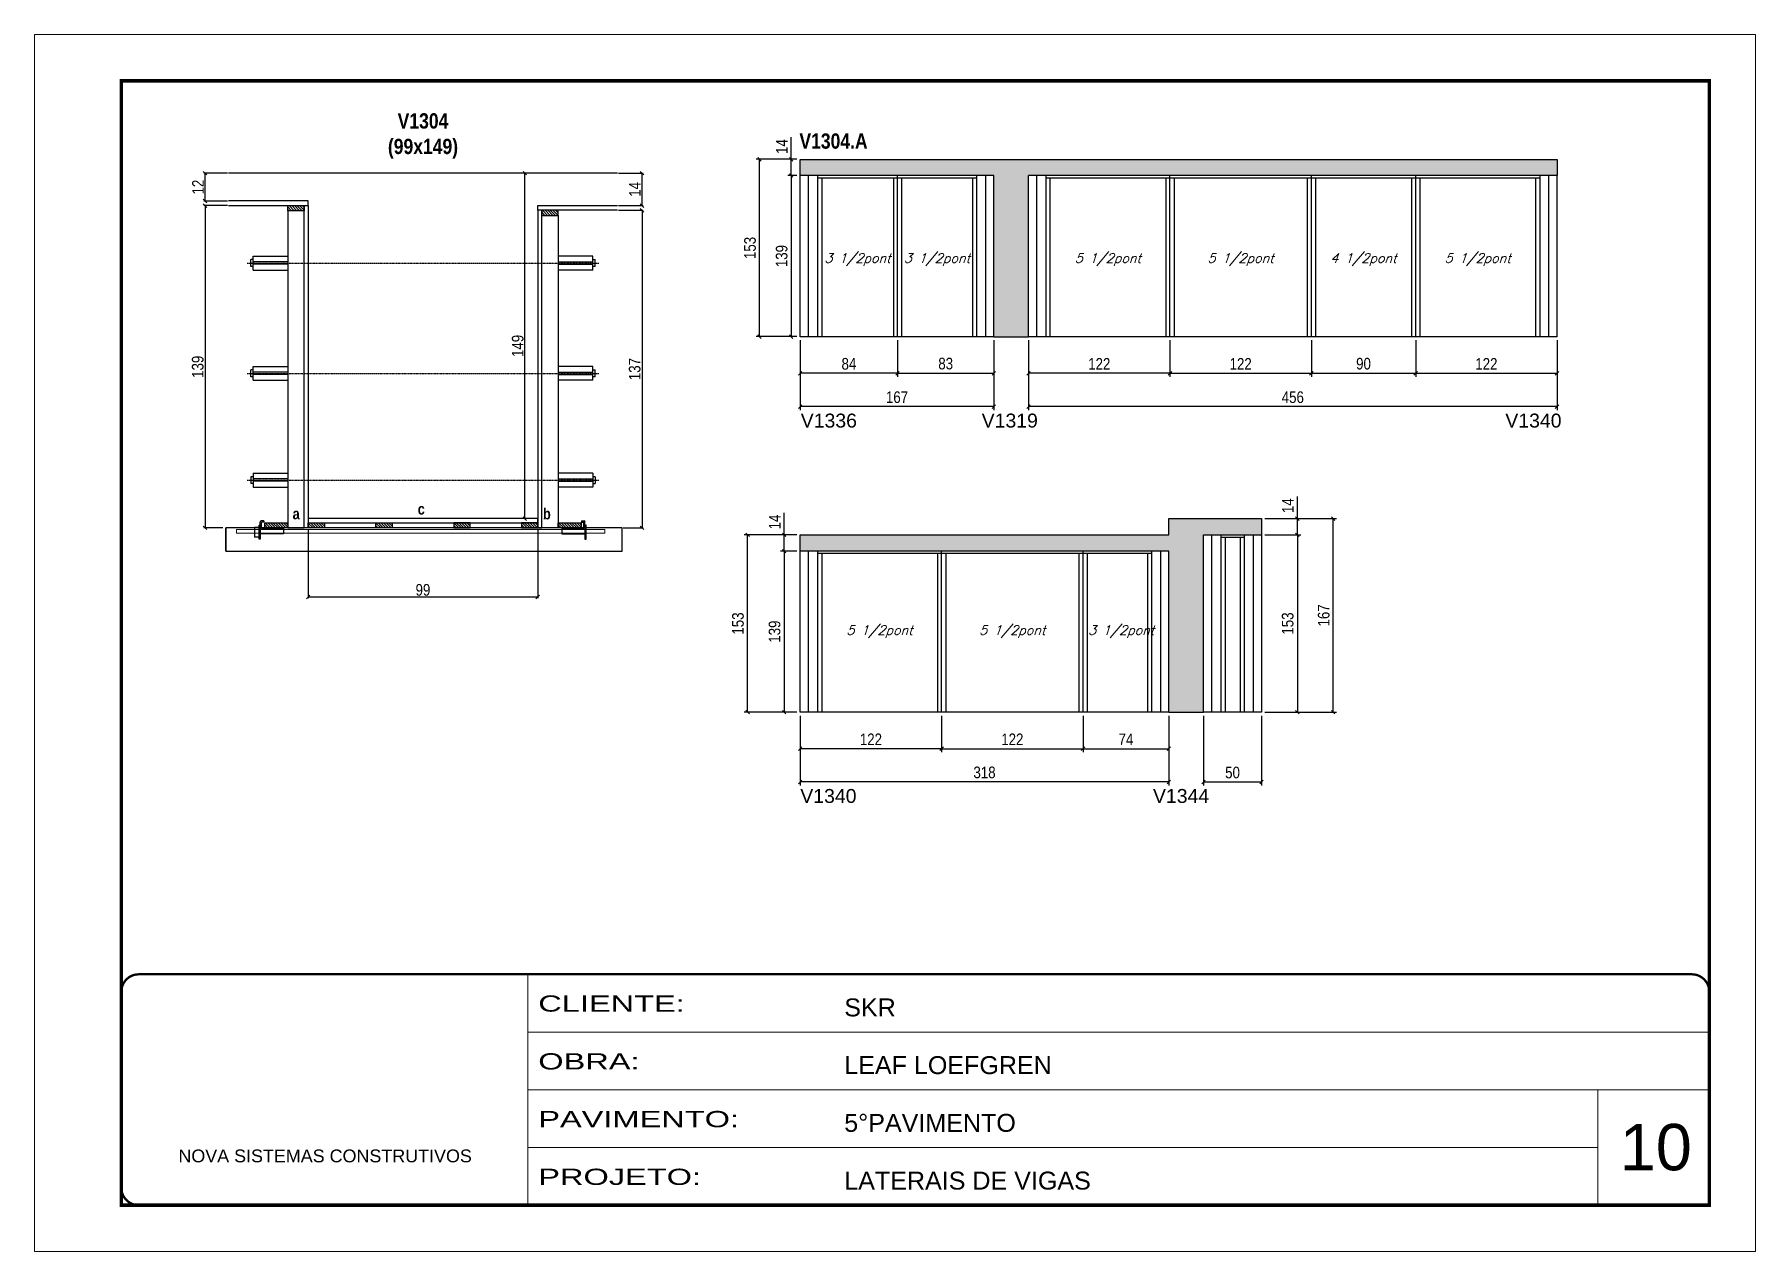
# Model space of a CAD drawing. Extents: x 3309 to 10384, y -2522 to 14608.
# Drawn here: x 4908 to 6393, y 11261 to 12311 of the extents above; entities that cross this region are included whole.
import ezdxf

# ---------------------------------------------------------------- set-up
doc = ezdxf.new("R2010")
doc.units = 0
for name, pattern in [('CONTINUO', [0]), ('DASHED', [0.75, 0.5, -0.25]), ('HIDDEN', [0.375, 0.25, -0.125])]:
    doc.linetypes.add(name, pattern=pattern)
for name, color, linetype in [('5', 5, 'Continuous'), ('barrote', 251, 'Continuous'), ('COTA', 241, 'Continuous'), ('detalhes', 4, 'Continuous'), ('NOMENCLATURA', 7, 'Continuous'), ('Painéis', 200, 'Continuous'), ('presilha', 1, 'Continuous'), ('SARR_2.2x10', 60, 'Continuous'), ('SARR_2.2x7', 40, 'Continuous'), ('SARR_3.5x7', 81, 'Continuous'), ('TENSOR', 3, 'Continuous'), ('texto', 7, 'Continuous')]:
    doc.layers.add(name, color=color, linetype=linetype)
for name, color, linetype, lineweight in [('CARIMBO', 255, 'Continuous', 9), ('CONCRETO', 251, 'Continuous', 25), ('Folhas', 255, 'Continuous', 9), ('SARRAFO DE PRESSAO', 251, 'DASHED', 9), ('SCO-___-LAJ', 2, 'Continuous', 0)]:
    doc.layers.add(name, color=color, linetype=linetype, lineweight=lineweight)
doc.styles.add('ARIAL', font='arial.ttf')
doc.styles.add('COTA TECNICA', font='techl___.ttf', dxfattribs={"height": 10})
doc.styles.add('COTA TECNICA 2X', font='techl___.ttf', dxfattribs={"height": 10})
doc.styles.add('Romans', font='romans.shx')
doc.styles.get("Standard").update_dxf_attribs({"font": 'arial.ttf'})
doc.styles.add('TECNICA', font='techb___.ttf', dxfattribs={"height": 10})
doc.styles.add('Tecnologia', font='')
doc.styles.get('Tecnologia').set_extended_font_data('Forgotten Futurist')
doc.dimstyles.new('PAINEL', dxfattribs={"dimtxt": 10, "dimasz": 3, "dimexe": 3, "dimexo": 3, "dimgap": 3, "dimtad": 1, "dimdec": 1, "dimzin": 12, "dimdsep": 46, "dimtxsty": 'COTA TECNICA', "dimblk1": 'OBLIQUE', "dimblk2": 'OBLIQUE', "dimsah": 1, "dimcen": 0.9, "dimclrd": 4, "dimclre": 4, "dimclrt": 240, "dimadec": 1, "dimazin": 3, "dimtfac": 1, "dimtdec": 1, "dimtmove": 0, "dimatfit": 3, "dimfxl": 1, "dimtolj": 1, "dimtzin": 12, "dimarcsym": 0})
doc.dimstyles.new('SECAO', dxfattribs={"dimscale": 0.333333, "dimtxt": 5, "dimasz": 9, "dimexe": 3, "dimexo": 3, "dimgap": 3, "dimtad": 1, "dimdec": 1, "dimlfac": 0.5, "dimzin": 12, "dimdsep": 46, "dimtxsty": 'COTA TECNICA 2X', "dimblk1": 'OBLIQUE', "dimblk2": 'OBLIQUE', "dimsah": 1, "dimcen": 0.9, "dimclrd": 4, "dimclre": 4, "dimclrt": 240, "dimadec": 1, "dimazin": 3, "dimtfac": 1, "dimtdec": 1, "dimtmove": 0, "dimatfit": 3, "dimfxl": 1, "dimtolj": 1, "dimtzin": 12, "dimarcsym": 0})
pattern_1 = [(135, (38438.0534, -111627.1474), (-1.122532015, -1.122532015), [])]

msp = doc.modelspace()

# ---------------------------------------------------------------- texts
at = {"layer": '5', "linetype": 'Continuous'}
for s, p in [('V1336', (5569.05, 11971.59)), ('V1319', (5725.16, 11971.59)), ('V1340', (6176.97, 11971.59)), ('V1340', (5568.67, 11647.75)), ('V1344', (5872.96, 11647.75))]:
    msp.add_text(s, height=12, rotation=0.00004, dxfattribs=at).set_placement(p)
at = {"layer": 'CARIMBO', "style": 'ARIAL'}
msp.add_text('10', height=40, dxfattribs=at).set_placement((6275.73, 11330.85))
at = {"layer": 'detalhes', "style": 'TECNICA'}
for s, p in [('a', (5130.66, 11892.38)), ('c', (5238.56, 11896.49)), ('b', (5346.63, 11892.37))]:
    msp.add_text(s, height=9.6, dxfattribs=at).set_placement(p)
at = {"layer": 'NOMENCLATURA', "style": 'TECNICA'}
msp.add_text('V1304.A', height=13.2, dxfattribs=at).set_placement((5567.89, 12212.14))
at = {"layer": 'NOMENCLATURA', "insert": (5243.13, 12242.72), "char_height": 13.2, "attachment_point": 2, "style": 'TECNICA'}
msp.add_mtext_dynamic_manual_height_columns('V1304\\P(99x149)', width=300.2766, gutter_width=1, heights=[0], dxfattribs=at)
at = {"layer": 'texto', "color": 2, "char_height": 8, "attachment_point": 5, "style": 'Romans'}
for s, insert in [('{\\Q19;\\C256;3 1/2pont}', (5618.1, 12116.45)), ('{\\Q19;\\C256;3 1/2pont}', (5686.6, 12116.45)), ('{\\Q19;\\C256;5 1/2pont}', (5834.1, 12116.45)), ('{\\Q19;\\C256;5 1/2pont}', (5948.6, 12116.45)), ('{\\Q19;\\C256;4 1/2pont}', (6054.6, 12116.45)), ('{\\Q19;\\C256;5 1/2pont}', (6153.1, 12116.45)), ('{\\Q19;\\C256;5 1/2pont}', (5637.1, 11795.52)), ('{\\Q19;\\C256;5 1/2pont}', (5751.6, 11795.52)), ('{\\Q19;\\C256;3 1/2pont}', (5845.6, 11795.52))]:
    msp.add_mtext(s, dxfattribs=dict(at, insert=insert))

# ---------------------------------------------------------------- blocks, each defined once
blk = doc.blocks.new('9999999999')
at = {"color": 30, "linetype": 'CONTINUO'}
for p, q in [((98564.6, 34230.2), (98564.6, 34429.4)), ((98564.6, 34379.6), (99584, 34379.6)), ((98564.6, 34329.8), (99488, 34329.8)), ((99584, 34329.8), (99488, 34329.8)), ((99488, 34329.8), (99488, 34230.2)), ((98564.6, 34280), (99488, 34280))]:
    blk.add_line(p, q, dxfattribs=at)
at = {"color": 30, "linetype": 'CONTINUO', "const_width": 2}
blk.add_lwpolyline([(99584, 34230.2), (99584, 34414.4, 0.414214), (99569, 34429.4), (98229, 34429.4, 0.414214), (98214, 34414.4), (98214, 34245.2, 0.414214), (98229, 34230.2), (99584, 34230.2)], format="xyb", dxfattribs=at)
at = {"layer": 'Folhas'}
blk.add_lwpolyline([(98139, 34190.2), (99624, 34190.2), (99624, 35240.2), (98139, 35240.2)], close=True, dxfattribs=at)
at = {"layer": 'Folhas', "color": 30, "const_width": 3}
blk.add_lwpolyline([(98214, 34230.2), (99584, 34230.2), (99584, 35200.2), (98214, 35200.2)], close=True, dxfattribs=at)
at = {"color": 7, "linetype": 'Continuous', "ltscale": 5, "style": 'ARIAL'}
for s, height, p in [('SKR', 15.48, (98837.7, 34393.1)), ('LEAF LOEFGREN', 15.483, (98837.7, 34343.3)), ('5°PAVIMENTO', 15.483, (98837.7, 34293.5)), ('NOVA SISTEMAS CONSTRUTIVOS', 11.059, (98263.2, 34267.2)), ('LATERAIS DE VIGAS', 15.483, (98837.7, 34243.7))]:
    blk.add_text(s, height=height, dxfattribs=at).set_placement(p)
at = {"layer": 'Folhas', "color": 7, "style": 'Tecnologia', "width": 1.5}
for s, p in [('CLIENTE:', (98573.7, 34397.2)), ('OBRA:', (98573.7, 34347.3)), ('PAVIMENTO:', (98573.7, 34297.5)), ('PROJETO:', (98573.7, 34247.7))]:
    blk.add_text(s, height=14, dxfattribs=at).set_placement(p)
blk = doc.blocks.new('PRESILHA METÁLICA 1')
at = {"layer": 'presilha'}
for p, q in [((0, 13), (6, 13)), ((0, 13), (0, 0)), ((6, 0), (0, 0)), ((6, 15.5), (7.5, 15.5)), ((6, -2.5), (6, 15.5)), ((6, 13), (6, 0)), ((7.5, 10.6), (7.5, 19.9)), ((7.5, 15.5), (7.5, -2.5)), ((37.5, 4.1), (7.5, 4.1)), ((12, 21), (8.6, 21)), ((9, 11.6), (9, 18.9)), ((12, 19.5), (9.6, 19.5)), ((37.5, 11), (9.6, 11)), ((12, 21), (12, 19.5)), ((37.5, 11), (37.5, 4.1)), ((7.5, -2.5), (6, -2.5))]:
    blk.add_line(p, q, dxfattribs=at)
for centre, radius, start, end in [((8.6, 19.9), 1.14, 90, 180), ((9.6, 18.9), 0.57, 90, 180), ((9.6, 11.6), 0.57, 180, 270)]:
    blk.add_arc(centre, radius, start, end, dxfattribs=at)
blk = doc.blocks.new('PRESILHA METÁLICA 2')
at = {"layer": 'presilha'}
for p, q in [((-5.2, 23.5), (-5.2, 22)), ((-5.2, 23.5), (-1.9, 23.5)), ((-0.8, 14.6), (-0.8, 22.4)), ((-30.8, 13.5), (-30.8, 6.6)), ((-30.8, 13.5), (-2.8, 13.5)), ((-30.8, 6.6), (-0.8, 6.6)), ((-5.2, 22), (-2.8, 22)), ((-2.2, 14.1), (-2.2, 21.4)), ((0.8, 18), (-0.8, 18)), ((-0.8, 18), (-0.8, 0)), ((-0.8, 0), (0.8, 0)), ((0.8, 0), (0.8, 18))]:
    blk.add_line(p, q, dxfattribs=at)
for centre, radius, start, end in [((-1.9, 22.4), 1.14, 0, 90), ((-2.8, 21.4), 0.57, 0, 90), ((-2.8, 14.1), 0.57, 270, 0)]:
    blk.add_arc(centre, radius, start, end, dxfattribs=at)
blk = doc.blocks.new('_Oblique')
at = {"color": 0, "linetype": 'ByBlock', "lineweight": -2}
blk.add_line((-0.5, -0.5), (0.5, 0.5), dxfattribs=at)
blk = doc.blocks.new('*D174')
at = {"layer": 'COTA', "color": 4, "lineweight": -2, "transparency": 16777216}
for p, q in [((5074.4, 12163), (5054.1, 12163)), ((5055.1, 12163), (5055.1, 11885)), ((5070.3, 11885), (5054.1, 11885))]:
    blk.add_line(p, q, dxfattribs=at)
at = {"layer": 'Defpoints', "color": 0, "transparency": 16777216}
for p in [(5075.4, 12163), (5055.1, 11885), (5071.3, 11885)]:
    blk.add_point(p, dxfattribs=at)
at = {"layer": 'COTA', "color": 4, "lineweight": -2, "transparency": 16777216, "xscale": 3, "yscale": 3, "zscale": 3}
for p, rotation in [((5055.1, 12163), 90), ((5055.1, 11885), 270)]:
    blk.add_blockref('_Oblique', p, dxfattribs=dict(at, rotation=rotation))
at = {"layer": 'COTA', "color": 240, "transparency": 16777216, "insert": (5048.8, 12024), "char_height": 10, "attachment_point": 5, "rotation": 90, "style": 'COTA TECNICA 2X'}
blk.add_mtext('\\A1;139', dxfattribs=at)
blk = doc.blocks.new('*D175')
at = {"layer": 'COTA', "color": 4, "lineweight": -2, "transparency": 16777216}
for p, q in [((5411.8, 12159), (5433.1, 12159)), ((5432.1, 12159), (5432.1, 11885)), ((5415.9, 11885), (5433.1, 11885))]:
    blk.add_line(p, q, dxfattribs=at)
at = {"layer": 'Defpoints', "color": 0, "transparency": 16777216}
for p in [(5410.8, 12159), (5414.9, 11885), (5432.1, 11885)]:
    blk.add_point(p, dxfattribs=at)
at = {"layer": 'COTA', "color": 4, "lineweight": -2, "transparency": 16777216, "xscale": 3, "yscale": 3, "zscale": 3}
for p, rotation in [((5432.1, 12159), 90), ((5432.1, 11885), 270)]:
    blk.add_blockref('_Oblique', p, dxfattribs=dict(at, rotation=rotation))
at = {"layer": 'COTA', "color": 240, "transparency": 16777216, "insert": (5425.8, 12022), "char_height": 10, "attachment_point": 5, "rotation": 90, "style": 'COTA TECNICA 2X'}
blk.add_mtext('\\A1;137', dxfattribs=at)
blk = doc.blocks.new('*D176')
at = {"layer": 'COTA', "color": 4, "lineweight": -2, "transparency": 16777216}
for p, q in [((5341.1, 12191), (5330, 12191)), ((5331, 11893), (5331, 12191)), ((5341.1, 11893), (5330, 11893))]:
    blk.add_line(p, q, dxfattribs=at)
at = {"layer": 'Defpoints', "color": 0, "transparency": 16777216}
for p in [(5331, 12191), (5342.1, 12191), (5342.1, 11893)]:
    blk.add_point(p, dxfattribs=at)
at = {"layer": 'COTA', "color": 4, "lineweight": -2, "transparency": 16777216, "xscale": 3, "yscale": 3, "zscale": 3}
for p, rotation in [((5331, 12191), 90), ((5331, 11893), 270)]:
    blk.add_blockref('_Oblique', p, dxfattribs=dict(at, rotation=rotation))
at = {"layer": 'COTA', "color": 240, "transparency": 16777216, "insert": (5324.9, 12042), "char_height": 10, "attachment_point": 5, "rotation": 90, "style": 'COTA TECNICA 2X'}
blk.add_mtext('\\A1;149', dxfattribs=at)
blk = doc.blocks.new('*D173')
at = {"layer": 'COTA', "color": 4, "lineweight": -2, "transparency": 16777216}
for p, q in [((5411.8, 12191), (5433.1, 12191)), ((5432.1, 12163), (5432.1, 12191)), ((5411.8, 12163), (5433.1, 12163))]:
    blk.add_line(p, q, dxfattribs=at)
at = {"layer": 'Defpoints', "color": 0, "transparency": 16777216}
for p in [(5410.8, 12191), (5432.1, 12191), (5410.8, 12163)]:
    blk.add_point(p, dxfattribs=at)
at = {"layer": 'COTA', "color": 4, "lineweight": -2, "transparency": 16777216, "xscale": 3, "yscale": 3, "zscale": 3}
for p, rotation in [((5432.1, 12191), 90), ((5432.1, 12163), 270)]:
    blk.add_blockref('_Oblique', p, dxfattribs=dict(at, rotation=rotation))
at = {"layer": 'COTA', "color": 240, "transparency": 16777216, "insert": (5426, 12177), "char_height": 10, "attachment_point": 5, "rotation": 90, "style": 'COTA TECNICA 2X'}
blk.add_mtext('\\A1;14', dxfattribs=at)
blk = doc.blocks.new('*D177')
at = {"layer": 'COTA', "color": 4, "lineweight": -2, "transparency": 16777216}
for p, q in [((5074.4, 12191), (5054.1, 12191)), ((5055.1, 12167), (5055.1, 12191)), ((5074.4, 12167), (5054.1, 12167))]:
    blk.add_line(p, q, dxfattribs=at)
at = {"layer": 'Defpoints', "color": 0, "transparency": 16777216}
for p in [(5055.1, 12191), (5075.4, 12191), (5075.4, 12167)]:
    blk.add_point(p, dxfattribs=at)
at = {"layer": 'COTA', "color": 4, "lineweight": -2, "transparency": 16777216, "xscale": 3, "yscale": 3, "zscale": 3}
for p, rotation in [((5055.1, 12191), 90), ((5055.1, 12167), 270)]:
    blk.add_blockref('_Oblique', p, dxfattribs=dict(at, rotation=rotation))
at = {"layer": 'COTA', "color": 240, "transparency": 16777216, "insert": (5049, 12179), "char_height": 10, "attachment_point": 5, "rotation": 90, "style": 'COTA TECNICA 2X'}
blk.add_mtext('\\A1;12', dxfattribs=at)
blk = doc.blocks.new('*D178')
at = {"layer": 'COTA', "color": 4, "lineweight": -2, "transparency": 16777216}
for p, q in [((5144.1, 11884), (5144.1, 11824.4)), ((5342.1, 11884), (5342.1, 11824.4)), ((5144.1, 11825.4), (5342.1, 11825.4))]:
    blk.add_line(p, q, dxfattribs=at)
at = {"layer": 'Defpoints', "color": 0, "transparency": 16777216}
for p in [(5144.1, 11885), (5342.1, 11885), (5342.1, 11825.4)]:
    blk.add_point(p, dxfattribs=at)
at = {"layer": 'COTA', "color": 4, "lineweight": -2, "transparency": 16777216, "xscale": 3, "yscale": 3, "zscale": 3, "rotation": 180}
blk.add_blockref('_Oblique', (5144.1, 11825.4), dxfattribs=at)
at = {"layer": 'COTA', "color": 4, "lineweight": -2, "transparency": 16777216, "xscale": 3, "yscale": 3, "zscale": 3}
blk.add_blockref('_Oblique', (5342.1, 11825.4), dxfattribs=at)
at = {"layer": 'COTA', "color": 240, "transparency": 16777216, "insert": (5243.1, 11831.5), "char_height": 10, "attachment_point": 5, "style": 'COTA TECNICA 2X'}
blk.add_mtext('\\A1;99', dxfattribs=at)
blk = doc.blocks.new('*D179')
at = {"layer": 'COTA', "color": 4, "linetype": 'ByBlock', "lineweight": -2, "transparency": 16777216}
for p, q in [((5568.6, 12047), (5568.6, 12015.4)), ((5652.6, 12047), (5652.6, 12015.4)), ((5652.6, 12018.4), (5568.6, 12018.4))]:
    blk.add_line(p, q, dxfattribs=at)
at = {"layer": 'Defpoints', "color": 0, "linetype": 'ByBlock', "transparency": 16777216}
for p in [(5568.6, 12050), (5652.6, 12050), (5568.6, 12018.4)]:
    blk.add_point(p, dxfattribs=at)
at = {"layer": 'COTA', "color": 4, "linetype": 'ByBlock', "lineweight": -2, "transparency": 16777216, "xscale": 3, "yscale": 3, "zscale": 3, "rotation": 180}
blk.add_blockref('_Oblique', (5568.6, 12018.4), dxfattribs=at)
at = {"layer": 'COTA', "color": 4, "linetype": 'ByBlock', "lineweight": -2, "transparency": 16777216, "xscale": 3, "yscale": 3, "zscale": 3}
blk.add_blockref('_Oblique', (5652.6, 12018.4), dxfattribs=at)
at = {"layer": 'COTA', "color": 240, "linetype": 'ByBlock', "transparency": 16777216, "insert": (5610.6, 12026.5), "char_height": 10, "attachment_point": 5, "style": 'COTA TECNICA'}
blk.add_mtext('\\A1;84', dxfattribs=at)
blk = doc.blocks.new('*D180')
at = {"layer": 'COTA', "color": 4, "lineweight": -2, "transparency": 16777216}
for p, q in [((5652.6, 12047), (5652.6, 12015.4)), ((5735.6, 12047), (5735.6, 12015.4)), ((5652.6, 12018.4), (5735.6, 12018.4))]:
    blk.add_line(p, q, dxfattribs=at)
at = {"layer": 'Defpoints', "color": 0, "transparency": 16777216}
for p in [(5652.6, 12050), (5735.6, 12050), (5735.6, 12018.4)]:
    blk.add_point(p, dxfattribs=at)
at = {"layer": 'COTA', "color": 4, "lineweight": -2, "transparency": 16777216, "xscale": 3, "yscale": 3, "zscale": 3, "rotation": 180}
blk.add_blockref('_Oblique', (5652.6, 12018.4), dxfattribs=at)
at = {"layer": 'COTA', "color": 4, "lineweight": -2, "transparency": 16777216, "xscale": 3, "yscale": 3, "zscale": 3}
blk.add_blockref('_Oblique', (5735.6, 12018.4), dxfattribs=at)
at = {"layer": 'COTA', "color": 240, "transparency": 16777216, "insert": (5694.1, 12026.7), "char_height": 10, "attachment_point": 5, "style": 'COTA TECNICA'}
blk.add_mtext('\\A1;83', dxfattribs=at)
blk = doc.blocks.new('*D181')
at = {"layer": 'COTA', "color": 4, "lineweight": -2, "transparency": 16777216}
for p, q in [((5565.6, 12189), (5557.8, 12189)), ((5560.8, 12189), (5560.8, 12050)), ((5565.6, 12050), (5557.8, 12050))]:
    blk.add_line(p, q, dxfattribs=at)
at = {"layer": 'Defpoints', "color": 0, "transparency": 16777216}
for p in [(5568.6, 12189), (5560.8, 12050), (5568.6, 12050)]:
    blk.add_point(p, dxfattribs=at)
at = {"layer": 'COTA', "color": 4, "lineweight": -2, "transparency": 16777216, "xscale": 3, "yscale": 3, "zscale": 3}
for p, rotation in [((5560.8, 12189), 90), ((5560.8, 12050), 270)]:
    blk.add_blockref('_Oblique', p, dxfattribs=dict(at, rotation=rotation))
at = {"layer": 'COTA', "color": 240, "transparency": 16777216, "insert": (5552.6, 12119.5), "char_height": 10, "attachment_point": 5, "rotation": 90, "style": 'COTA TECNICA'}
blk.add_mtext('\\A1;139', dxfattribs=at)
blk = doc.blocks.new('*D182')
at = {"layer": 'COTA', "color": 4, "lineweight": -2, "transparency": 16777216}
for p, q in [((5560.8, 12203), (5560.8, 12222.1)), ((5565.6, 12203), (5557.8, 12203)), ((5560.8, 12189), (5560.8, 12203)), ((5565.6, 12189), (5557.8, 12189))]:
    blk.add_line(p, q, dxfattribs=at)
at = {"layer": 'Defpoints', "color": 0, "transparency": 16777216}
for p in [(5560.8, 12203), (5568.6, 12203), (5568.6, 12189)]:
    blk.add_point(p, dxfattribs=at)
at = {"layer": 'COTA', "color": 4, "lineweight": -2, "transparency": 16777216, "xscale": 3, "yscale": 3, "zscale": 3}
for p, rotation in [((5560.8, 12203), 90), ((5560.8, 12189), 270)]:
    blk.add_blockref('_Oblique', p, dxfattribs=dict(at, rotation=rotation))
at = {"layer": 'COTA', "color": 240, "transparency": 16777216, "insert": (5552.7, 12214), "char_height": 10, "attachment_point": 5, "rotation": 90, "style": 'COTA TECNICA'}
blk.add_mtext('\\A1;14', dxfattribs=at)
blk = doc.blocks.new('*D183')
at = {"layer": 'COTA', "color": 4, "lineweight": -2, "transparency": 16777216}
for p, q in [((5565.6, 12203), (5530.5, 12203)), ((5533.5, 12050), (5533.5, 12203)), ((5565.6, 12050), (5530.5, 12050))]:
    blk.add_line(p, q, dxfattribs=at)
at = {"layer": 'Defpoints', "color": 0, "transparency": 16777216}
for p in [(5533.5, 12203), (5568.6, 12203), (5568.6, 12050)]:
    blk.add_point(p, dxfattribs=at)
at = {"layer": 'COTA', "color": 4, "lineweight": -2, "transparency": 16777216, "xscale": 3, "yscale": 3, "zscale": 3}
for p, rotation in [((5533.5, 12203), 90), ((5533.5, 12050), 270)]:
    blk.add_blockref('_Oblique', p, dxfattribs=dict(at, rotation=rotation))
at = {"layer": 'COTA', "color": 240, "transparency": 16777216, "insert": (5525.3, 12126.5), "char_height": 10, "attachment_point": 5, "rotation": 90, "style": 'COTA TECNICA'}
blk.add_mtext('\\A1;153', dxfattribs=at)
blk = doc.blocks.new('*D184')
at = {"layer": 'COTA', "color": 4, "lineweight": -2, "transparency": 16777216}
for p, q in [((5568.6, 12047), (5568.6, 11986.6)), ((5735.6, 12047), (5735.6, 11986.6)), ((5735.6, 11989.6), (5568.6, 11989.6))]:
    blk.add_line(p, q, dxfattribs=at)
at = {"layer": 'Defpoints', "color": 0, "transparency": 16777216}
for p in [(5568.6, 12050), (5735.6, 12050), (5568.6, 11989.6)]:
    blk.add_point(p, dxfattribs=at)
at = {"layer": 'COTA', "color": 4, "lineweight": -2, "transparency": 16777216, "xscale": 3, "yscale": 3, "zscale": 3, "rotation": 180}
blk.add_blockref('_Oblique', (5568.6, 11989.6), dxfattribs=at)
at = {"layer": 'COTA', "color": 4, "lineweight": -2, "transparency": 16777216, "xscale": 3, "yscale": 3, "zscale": 3}
blk.add_blockref('_Oblique', (5735.6, 11989.6), dxfattribs=at)
at = {"layer": 'COTA', "color": 240, "transparency": 16777216, "insert": (5652.1, 11997.7), "char_height": 10, "attachment_point": 5, "style": 'COTA TECNICA'}
blk.add_mtext('\\A1;167', dxfattribs=at)
blk = doc.blocks.new('*D185')
at = {"layer": 'COTA', "color": 4, "linetype": 'ByBlock', "lineweight": -2, "transparency": 16777216}
for p, q in [((5765.6, 12047), (5765.6, 12015.4)), ((5887.6, 12047), (5887.6, 12015.4)), ((5887.6, 12018.4), (5765.6, 12018.4))]:
    blk.add_line(p, q, dxfattribs=at)
at = {"layer": 'Defpoints', "color": 0, "linetype": 'ByBlock', "transparency": 16777216}
for p in [(5765.6, 12050), (5887.6, 12050), (5765.6, 12018.4)]:
    blk.add_point(p, dxfattribs=at)
at = {"layer": 'COTA', "color": 4, "linetype": 'ByBlock', "lineweight": -2, "transparency": 16777216, "xscale": 3, "yscale": 3, "zscale": 3, "rotation": 180}
blk.add_blockref('_Oblique', (5765.6, 12018.4), dxfattribs=at)
at = {"layer": 'COTA', "color": 4, "linetype": 'ByBlock', "lineweight": -2, "transparency": 16777216, "xscale": 3, "yscale": 3, "zscale": 3}
blk.add_blockref('_Oblique', (5887.6, 12018.4), dxfattribs=at)
at = {"layer": 'COTA', "color": 240, "linetype": 'ByBlock', "transparency": 16777216, "insert": (5826.6, 12026.5), "char_height": 10, "attachment_point": 5, "style": 'COTA TECNICA'}
blk.add_mtext('\\A1;122', dxfattribs=at)
blk = doc.blocks.new('*D186')
at = {"layer": 'COTA', "color": 4, "lineweight": -2, "transparency": 16777216}
for p, q in [((5887.6, 12047), (5887.6, 12015.4)), ((6009.6, 12047), (6009.6, 12015.4)), ((5887.6, 12018.4), (6009.6, 12018.4))]:
    blk.add_line(p, q, dxfattribs=at)
at = {"layer": 'Defpoints', "color": 0, "transparency": 16777216}
for p in [(5887.6, 12050), (6009.6, 12050), (6009.6, 12018.4)]:
    blk.add_point(p, dxfattribs=at)
at = {"layer": 'COTA', "color": 4, "lineweight": -2, "transparency": 16777216, "xscale": 3, "yscale": 3, "zscale": 3, "rotation": 180}
blk.add_blockref('_Oblique', (5887.6, 12018.4), dxfattribs=at)
at = {"layer": 'COTA', "color": 4, "lineweight": -2, "transparency": 16777216, "xscale": 3, "yscale": 3, "zscale": 3}
blk.add_blockref('_Oblique', (6009.6, 12018.4), dxfattribs=at)
at = {"layer": 'COTA', "color": 240, "transparency": 16777216, "insert": (5948.6, 12026.5), "char_height": 10, "attachment_point": 5, "style": 'COTA TECNICA'}
blk.add_mtext('\\A1;122', dxfattribs=at)
blk = doc.blocks.new('*D187')
at = {"layer": 'COTA', "color": 4, "lineweight": -2, "transparency": 16777216}
for p, q in [((6099.6, 12047), (6099.6, 12015.4)), ((6221.6, 12047), (6221.6, 12015.4)), ((6099.6, 12018.4), (6221.6, 12018.4))]:
    blk.add_line(p, q, dxfattribs=at)
at = {"layer": 'Defpoints', "color": 0, "transparency": 16777216}
for p in [(6099.6, 12050), (6221.6, 12050), (6221.6, 12018.4)]:
    blk.add_point(p, dxfattribs=at)
at = {"layer": 'COTA', "color": 4, "lineweight": -2, "transparency": 16777216, "xscale": 3, "yscale": 3, "zscale": 3, "rotation": 180}
blk.add_blockref('_Oblique', (6099.6, 12018.4), dxfattribs=at)
at = {"layer": 'COTA', "color": 4, "lineweight": -2, "transparency": 16777216, "xscale": 3, "yscale": 3, "zscale": 3}
blk.add_blockref('_Oblique', (6221.6, 12018.4), dxfattribs=at)
at = {"layer": 'COTA', "color": 240, "transparency": 16777216, "insert": (6160.6, 12026.5), "char_height": 10, "attachment_point": 5, "style": 'COTA TECNICA'}
blk.add_mtext('\\A1;122', dxfattribs=at)
blk = doc.blocks.new('*D188')
at = {"layer": 'COTA', "color": 4, "lineweight": -2, "transparency": 16777216}
for p, q in [((6009.6, 12047), (6009.6, 12015.4)), ((6099.6, 12047), (6099.6, 12015.4)), ((6009.6, 12018.4), (6099.6, 12018.4))]:
    blk.add_line(p, q, dxfattribs=at)
at = {"layer": 'Defpoints', "color": 0, "transparency": 16777216}
for p in [(6009.6, 12050), (6099.6, 12050), (6099.6, 12018.4)]:
    blk.add_point(p, dxfattribs=at)
at = {"layer": 'COTA', "color": 4, "lineweight": -2, "transparency": 16777216, "xscale": 3, "yscale": 3, "zscale": 3, "rotation": 180}
blk.add_blockref('_Oblique', (6009.6, 12018.4), dxfattribs=at)
at = {"layer": 'COTA', "color": 4, "lineweight": -2, "transparency": 16777216, "xscale": 3, "yscale": 3, "zscale": 3}
blk.add_blockref('_Oblique', (6099.6, 12018.4), dxfattribs=at)
at = {"layer": 'COTA', "color": 240, "transparency": 16777216, "insert": (6054.6, 12026.6), "char_height": 10, "attachment_point": 5, "style": 'COTA TECNICA'}
blk.add_mtext('\\A1;90', dxfattribs=at)
blk = doc.blocks.new('*D189')
at = {"layer": 'COTA', "color": 4, "lineweight": -2, "transparency": 16777216}
for p, q in [((5765.6, 12047), (5765.6, 11986.6)), ((6221.6, 12047), (6221.6, 11986.6)), ((6221.6, 11989.6), (5765.6, 11989.6))]:
    blk.add_line(p, q, dxfattribs=at)
at = {"layer": 'Defpoints', "color": 0, "transparency": 16777216}
for p in [(5765.6, 12050), (6221.6, 12050), (5765.6, 11989.6)]:
    blk.add_point(p, dxfattribs=at)
at = {"layer": 'COTA', "color": 4, "lineweight": -2, "transparency": 16777216, "xscale": 3, "yscale": 3, "zscale": 3, "rotation": 180}
blk.add_blockref('_Oblique', (5765.6, 11989.6), dxfattribs=at)
at = {"layer": 'COTA', "color": 4, "lineweight": -2, "transparency": 16777216, "xscale": 3, "yscale": 3, "zscale": 3}
blk.add_blockref('_Oblique', (6221.6, 11989.6), dxfattribs=at)
at = {"layer": 'COTA', "color": 240, "transparency": 16777216, "insert": (5993.6, 11997.7), "char_height": 10, "attachment_point": 5, "style": 'COTA TECNICA'}
blk.add_mtext('\\A1;456', dxfattribs=at)
blk = doc.blocks.new('*D190')
at = {"layer": 'COTA', "color": 4, "linetype": 'ByBlock', "lineweight": -2, "transparency": 16777216}
for p, q in [((5568.6, 11723), (5568.6, 11691.5)), ((5690.6, 11723), (5690.6, 11691.5)), ((5690.6, 11694.5), (5568.6, 11694.5))]:
    blk.add_line(p, q, dxfattribs=at)
at = {"layer": 'Defpoints', "color": 0, "linetype": 'ByBlock', "transparency": 16777216}
for p in [(5568.6, 11726), (5690.6, 11726), (5568.6, 11694.5)]:
    blk.add_point(p, dxfattribs=at)
at = {"layer": 'COTA', "color": 4, "linetype": 'ByBlock', "lineweight": -2, "transparency": 16777216, "xscale": 3, "yscale": 3, "zscale": 3, "rotation": 180}
blk.add_blockref('_Oblique', (5568.6, 11694.5), dxfattribs=at)
at = {"layer": 'COTA', "color": 4, "linetype": 'ByBlock', "lineweight": -2, "transparency": 16777216, "xscale": 3, "yscale": 3, "zscale": 3}
blk.add_blockref('_Oblique', (5690.6, 11694.5), dxfattribs=at)
at = {"layer": 'COTA', "color": 240, "linetype": 'ByBlock', "transparency": 16777216, "insert": (5629.6, 11702.6), "char_height": 10, "attachment_point": 5, "style": 'COTA TECNICA'}
blk.add_mtext('\\A1;122', dxfattribs=at)
blk = doc.blocks.new('*D191')
at = {"layer": 'COTA', "color": 4, "lineweight": -2, "transparency": 16777216}
for p, q in [((5690.6, 11723), (5690.6, 11691.5)), ((5812.6, 11723), (5812.6, 11691.5)), ((5690.6, 11694.5), (5812.6, 11694.5))]:
    blk.add_line(p, q, dxfattribs=at)
at = {"layer": 'Defpoints', "color": 0, "transparency": 16777216}
for p in [(5690.6, 11726), (5812.6, 11726), (5812.6, 11694.5)]:
    blk.add_point(p, dxfattribs=at)
at = {"layer": 'COTA', "color": 4, "lineweight": -2, "transparency": 16777216, "xscale": 3, "yscale": 3, "zscale": 3, "rotation": 180}
blk.add_blockref('_Oblique', (5690.6, 11694.5), dxfattribs=at)
at = {"layer": 'COTA', "color": 4, "lineweight": -2, "transparency": 16777216, "xscale": 3, "yscale": 3, "zscale": 3}
blk.add_blockref('_Oblique', (5812.6, 11694.5), dxfattribs=at)
at = {"layer": 'COTA', "color": 240, "transparency": 16777216, "insert": (5751.6, 11702.6), "char_height": 10, "attachment_point": 5, "style": 'COTA TECNICA'}
blk.add_mtext('\\A1;122', dxfattribs=at)
blk = doc.blocks.new('*D192')
at = {"layer": 'COTA', "color": 4, "lineweight": -2, "transparency": 16777216}
for p, q in [((5812.6, 11723), (5812.6, 11691.5)), ((5886.6, 11723), (5886.6, 11691.5)), ((5812.6, 11694.5), (5886.6, 11694.5))]:
    blk.add_line(p, q, dxfattribs=at)
at = {"layer": 'Defpoints', "color": 0, "transparency": 16777216}
for p in [(5812.6, 11726), (5886.6, 11726), (5886.6, 11694.5)]:
    blk.add_point(p, dxfattribs=at)
at = {"layer": 'COTA', "color": 4, "lineweight": -2, "transparency": 16777216, "xscale": 3, "yscale": 3, "zscale": 3, "rotation": 180}
blk.add_blockref('_Oblique', (5812.6, 11694.5), dxfattribs=at)
at = {"layer": 'COTA', "color": 4, "lineweight": -2, "transparency": 16777216, "xscale": 3, "yscale": 3, "zscale": 3}
blk.add_blockref('_Oblique', (5886.6, 11694.5), dxfattribs=at)
at = {"layer": 'COTA', "color": 240, "transparency": 16777216, "insert": (5849.6, 11702.6), "char_height": 10, "attachment_point": 5, "style": 'COTA TECNICA'}
blk.add_mtext('\\A1;74', dxfattribs=at)
blk = doc.blocks.new('*D193')
at = {"layer": 'COTA', "color": 4, "lineweight": -2, "transparency": 16777216}
for p, q in [((5554.7, 11879), (5554.7, 11898.1)), ((5565.6, 11879), (5551.7, 11879)), ((5554.7, 11865), (5554.7, 11879)), ((5565.6, 11865), (5551.7, 11865))]:
    blk.add_line(p, q, dxfattribs=at)
at = {"layer": 'Defpoints', "color": 0, "transparency": 16777216}
for p in [(5554.7, 11879), (5568.6, 11879), (5568.6, 11865)]:
    blk.add_point(p, dxfattribs=at)
at = {"layer": 'COTA', "color": 4, "lineweight": -2, "transparency": 16777216, "xscale": 3, "yscale": 3, "zscale": 3}
for p, rotation in [((5554.7, 11879), 90), ((5554.7, 11865), 270)]:
    blk.add_blockref('_Oblique', p, dxfattribs=dict(at, rotation=rotation))
at = {"layer": 'COTA', "color": 240, "transparency": 16777216, "insert": (5546.6, 11890.1), "char_height": 10, "attachment_point": 5, "rotation": 90, "style": 'COTA TECNICA'}
blk.add_mtext('\\A1;14', dxfattribs=at)
blk = doc.blocks.new('*D194')
at = {"layer": 'COTA', "color": 4, "lineweight": -2, "transparency": 16777216}
for p, q in [((5565.6, 11865), (5551.7, 11865)), ((5554.7, 11865), (5554.7, 11726)), ((5565.6, 11726), (5551.7, 11726))]:
    blk.add_line(p, q, dxfattribs=at)
at = {"layer": 'Defpoints', "color": 0, "transparency": 16777216}
for p in [(5568.6, 11865), (5554.7, 11726), (5568.6, 11726)]:
    blk.add_point(p, dxfattribs=at)
at = {"layer": 'COTA', "color": 4, "lineweight": -2, "transparency": 16777216, "xscale": 3, "yscale": 3, "zscale": 3}
for p, rotation in [((5554.7, 11865), 90), ((5554.7, 11726), 270)]:
    blk.add_blockref('_Oblique', p, dxfattribs=dict(at, rotation=rotation))
at = {"layer": 'COTA', "color": 240, "transparency": 16777216, "insert": (5546.5, 11795.5), "char_height": 10, "attachment_point": 5, "rotation": 90, "style": 'COTA TECNICA'}
blk.add_mtext('\\A1;139', dxfattribs=at)
blk = doc.blocks.new('*D195')
at = {"layer": 'COTA', "color": 4, "lineweight": -2, "transparency": 16777216}
for p, q in [((5565.6, 11879), (5520.2, 11879)), ((5523.2, 11726), (5523.2, 11879)), ((5565.6, 11726), (5520.2, 11726))]:
    blk.add_line(p, q, dxfattribs=at)
at = {"layer": 'Defpoints', "color": 0, "transparency": 16777216}
for p in [(5523.2, 11879), (5568.6, 11879), (5568.6, 11726)]:
    blk.add_point(p, dxfattribs=at)
at = {"layer": 'COTA', "color": 4, "lineweight": -2, "transparency": 16777216, "xscale": 3, "yscale": 3, "zscale": 3}
for p, rotation in [((5523.2, 11879), 90), ((5523.2, 11726), 270)]:
    blk.add_blockref('_Oblique', p, dxfattribs=dict(at, rotation=rotation))
at = {"layer": 'COTA', "color": 240, "transparency": 16777216, "insert": (5514.9, 11802.5), "char_height": 10, "attachment_point": 5, "rotation": 90, "style": 'COTA TECNICA'}
blk.add_mtext('\\A1;153', dxfattribs=at)
blk = doc.blocks.new('*D196')
at = {"layer": 'COTA', "color": 4, "lineweight": -2, "transparency": 16777216}
for p, q in [((5916.6, 11723), (5916.6, 11662.8)), ((5966.6, 11723), (5966.6, 11662.8)), ((5916.6, 11665.8), (5966.6, 11665.8))]:
    blk.add_line(p, q, dxfattribs=at)
at = {"layer": 'Defpoints', "color": 0, "transparency": 16777216}
for p in [(5916.6, 11726), (5966.6, 11726), (5966.6, 11665.8)]:
    blk.add_point(p, dxfattribs=at)
at = {"layer": 'COTA', "color": 4, "lineweight": -2, "transparency": 16777216, "xscale": 3, "yscale": 3, "zscale": 3, "rotation": 180}
blk.add_blockref('_Oblique', (5916.6, 11665.8), dxfattribs=at)
at = {"layer": 'COTA', "color": 4, "lineweight": -2, "transparency": 16777216, "xscale": 3, "yscale": 3, "zscale": 3}
blk.add_blockref('_Oblique', (5966.6, 11665.8), dxfattribs=at)
at = {"layer": 'COTA', "color": 240, "transparency": 16777216, "insert": (5941.6, 11673.9), "char_height": 10, "attachment_point": 5, "style": 'COTA TECNICA'}
blk.add_mtext('\\A1;50', dxfattribs=at)
blk = doc.blocks.new('*D197')
at = {"layer": 'COTA', "color": 4, "lineweight": -2, "transparency": 16777216}
for p, q in [((5969.6, 11879), (6000.5, 11879)), ((5997.5, 11879), (5997.5, 11726)), ((5969.6, 11726), (6000.5, 11726))]:
    blk.add_line(p, q, dxfattribs=at)
at = {"layer": 'Defpoints', "color": 0, "transparency": 16777216}
for p in [(5966.6, 11879), (5966.6, 11726), (5997.5, 11726)]:
    blk.add_point(p, dxfattribs=at)
at = {"layer": 'COTA', "color": 4, "lineweight": -2, "transparency": 16777216, "xscale": 3, "yscale": 3, "zscale": 3}
for p, rotation in [((5997.5, 11879), 90), ((5997.5, 11726), 270)]:
    blk.add_blockref('_Oblique', p, dxfattribs=dict(at, rotation=rotation))
at = {"layer": 'COTA', "color": 240, "transparency": 16777216, "insert": (5989.2, 11802.5), "char_height": 10, "attachment_point": 5, "rotation": 90, "style": 'COTA TECNICA'}
blk.add_mtext('\\A1;153', dxfattribs=at)
blk = doc.blocks.new('*D198')
at = {"layer": 'COTA', "color": 4, "lineweight": -2, "transparency": 16777216}
for p, q in [((5997.5, 11893), (5997.5, 11912.1)), ((5969.6, 11893), (6000.5, 11893)), ((5997.5, 11879), (5997.5, 11893)), ((5969.6, 11879), (6000.5, 11879))]:
    blk.add_line(p, q, dxfattribs=at)
at = {"layer": 'Defpoints', "color": 0, "transparency": 16777216}
for p in [(5966.6, 11893), (5997.5, 11893), (5966.6, 11879)]:
    blk.add_point(p, dxfattribs=at)
at = {"layer": 'COTA', "color": 4, "lineweight": -2, "transparency": 16777216, "xscale": 3, "yscale": 3, "zscale": 3}
for p, rotation in [((5997.5, 11893), 90), ((5997.5, 11879), 270)]:
    blk.add_blockref('_Oblique', p, dxfattribs=dict(at, rotation=rotation))
at = {"layer": 'COTA', "color": 240, "transparency": 16777216, "insert": (5989.4, 11904.1), "char_height": 10, "attachment_point": 5, "rotation": 90, "style": 'COTA TECNICA'}
blk.add_mtext('\\A1;14', dxfattribs=at)
blk = doc.blocks.new('*D199')
at = {"layer": 'COTA', "color": 4, "lineweight": -2, "transparency": 16777216}
for p, q in [((5969.6, 11893), (6031.4, 11893)), ((6028.4, 11726), (6028.4, 11893)), ((5969.6, 11726), (6031.4, 11726))]:
    blk.add_line(p, q, dxfattribs=at)
at = {"layer": 'Defpoints', "color": 0, "transparency": 16777216}
for p in [(5966.6, 11893), (6028.4, 11893), (5966.6, 11726)]:
    blk.add_point(p, dxfattribs=at)
at = {"layer": 'COTA', "color": 4, "lineweight": -2, "transparency": 16777216, "xscale": 3, "yscale": 3, "zscale": 3}
for p, rotation in [((6028.4, 11893), 90), ((6028.4, 11726), 270)]:
    blk.add_blockref('_Oblique', p, dxfattribs=dict(at, rotation=rotation))
at = {"layer": 'COTA', "color": 240, "transparency": 16777216, "insert": (6020.3, 11809.5), "char_height": 10, "attachment_point": 5, "rotation": 90, "style": 'COTA TECNICA'}
blk.add_mtext('\\A1;167', dxfattribs=at)
blk = doc.blocks.new('*D200')
at = {"layer": 'COTA', "color": 4, "lineweight": -2, "transparency": 16777216}
for p, q in [((5568.6, 11723), (5568.6, 11662.8)), ((5886.6, 11723), (5886.6, 11662.8)), ((5886.6, 11665.8), (5568.6, 11665.8))]:
    blk.add_line(p, q, dxfattribs=at)
at = {"layer": 'Defpoints', "color": 0, "transparency": 16777216}
for p in [(5568.6, 11726), (5886.6, 11726), (5568.6, 11665.8)]:
    blk.add_point(p, dxfattribs=at)
at = {"layer": 'COTA', "color": 4, "lineweight": -2, "transparency": 16777216, "xscale": 3, "yscale": 3, "zscale": 3, "rotation": 180}
blk.add_blockref('_Oblique', (5568.6, 11665.8), dxfattribs=at)
at = {"layer": 'COTA', "color": 4, "lineweight": -2, "transparency": 16777216, "xscale": 3, "yscale": 3, "zscale": 3}
blk.add_blockref('_Oblique', (5886.6, 11665.8), dxfattribs=at)
at = {"layer": 'COTA', "color": 240, "transparency": 16777216, "insert": (5727.6, 11674), "char_height": 10, "attachment_point": 5, "style": 'COTA TECNICA'}
blk.add_mtext('\\A1;318', dxfattribs=at)

# ---------------------------------------------------------------- dimensions: what is measured, and where the dimension line sits
at = {"layer": 'COTA'}
for base, p1, p2, dimstyle, picture, middle in [((5560.8, 12202.95), (5568.6, 12188.95), (5568.6, 12202.95), 'PAINEL', '*D182', (5552.73, 12214.01)), ((5055.09, 12191.02), (5075.43, 12167.02), (5075.43, 12191.02), 'SECAO', '*D177', (5049.03, 12179.02)), ((5432.05, 12191.02), (5410.83, 12163.02), (5410.83, 12191.02), 'SECAO', '*D173', (5425.98, 12177.02)), ((5533.48, 12202.95), (5568.6, 12049.95), (5568.6, 12202.95), 'PAINEL', '*D183', (5525.26, 12126.45)), ((5560.8, 12049.95), (5568.6, 12188.95), (5568.6, 12049.95), 'PAINEL', '*D181', (5552.56, 12119.45)), ((5055.09, 11885.02, 0), (5075.43, 12163.02), (5071.32, 11885.02, 0), 'SECAO', '*D174', (5048.84, 12024.02, 0)), ((5432.05, 11885.02, 0), (5410.83, 12159.02), (5414.95, 11885.02, 0), 'SECAO', '*D175', (5425.83, 12022.02, 0)), ((5997.47, 11893.02), (5966.6, 11879.02), (5966.6, 11893.02), 'PAINEL', '*D198', (5989.39, 11904.08)), ((5554.72, 11879.02), (5568.6, 11865.02), (5568.6, 11879.02), 'PAINEL', '*D193', (5546.65, 11890.08)), ((5523.16, 11879.02), (5568.6, 11726.02), (5568.6, 11879.02), 'PAINEL', '*D195', (5514.94, 11802.52)), ((6028.36, 11893.02), (5966.6, 11726.02), (5966.6, 11893.02), 'PAINEL', '*D199', (6020.25, 11809.52)), ((5997.47, 11726.02), (5966.6, 11879.02), (5966.6, 11726.02), 'PAINEL', '*D197', (5989.25, 11802.52)), ((5554.72, 11726.02), (5568.6, 11865.02), (5568.6, 11726.02), 'PAINEL', '*D194', (5546.47, 11795.52))]:
    dim = msp.add_linear_dim(base=base, p1=p1, p2=p2, angle=90, dimstyle=dimstyle, dxfattribs=at)
    dim.commit()
    dim.dimension.update_dxf_attribs({"geometry": picture, "text_midpoint": middle})
dim = msp.add_linear_dim(base=(5330.96, 12191.02), p1=(5342.13, 11893.02), p2=(5342.13, 12191.02), angle=90, dimstyle='SECAO', dxfattribs=at)
dim.commit()
dim.dimension.update_dxf_attribs({"geometry": '*D176', "text_midpoint": (5330.96, 12042.02), "dimtype": 160})
at = {"layer": 'COTA', "linetype": 'ByBlock'}
for base, p1, p2, picture, middle in [((5568.6, 12018.45), (5652.6, 12049.95), (5568.6, 12049.95), '*D179', (5610.6, 12026.54)), ((5765.6, 12018.45), (5887.6, 12049.95), (5765.6, 12049.95), '*D185', (5826.6, 12026.51)), ((5568.6, 11694.52), (5690.6, 11726.02), (5568.6, 11726.02), '*D190', (5629.6, 11702.58))]:
    dim = msp.add_linear_dim(base=base, p1=p1, p2=p2, angle=180, dimstyle='PAINEL', override={"dimtmove": 1}, dxfattribs=at)
    dim.commit()
    dim.dimension.update_dxf_attribs({"geometry": picture, "text_midpoint": middle})
at = {"layer": 'COTA'}
for base, p1, p2, dimstyle, picture, middle in [((5568.6, 11989.6), (5735.6, 12049.95), (5568.6, 12049.95), 'PAINEL', '*D184', (5652.1, 11997.71)), ((5735.6, 12018.45), (5652.6, 12049.95), (5735.6, 12049.95), 'PAINEL', '*D180', (5694.1, 12026.69)), ((5765.6, 11989.6), (6221.6, 12049.95), (5765.6, 12049.95), 'PAINEL', '*D189', (5993.6, 11997.71)), ((6009.6, 12018.45), (5887.6, 12049.95), (6009.6, 12049.95), 'PAINEL', '*D186', (5948.6, 12026.51)), ((6099.6, 12018.45), (6009.6, 12049.95), (6099.6, 12049.95), 'PAINEL', '*D188', (6054.6, 12026.58)), ((6221.6, 12018.45), (6099.6, 12049.95), (6221.6, 12049.95), 'PAINEL', '*D187', (6160.6, 12026.51)), ((5342.13, 11825.44), (5144.13, 11885.02), (5342.13, 11885.02), 'SECAO', '*D178', (5243.13, 11831.53)), ((5568.6, 11665.76), (5886.6, 11726.02), (5568.6, 11726.02), 'PAINEL', '*D200', (5727.6, 11674)), ((5812.6, 11694.52), (5690.6, 11726.02), (5812.6, 11726.02), 'PAINEL', '*D191', (5751.6, 11702.58)), ((5886.6, 11694.52), (5812.6, 11726.02), (5886.6, 11726.02), 'PAINEL', '*D192', (5849.6, 11702.59)), ((5966.6, 11665.76), (5916.6, 11726.02), (5966.6, 11726.02), 'PAINEL', '*D196', (5941.6, 11673.87))]:
    dim = msp.add_linear_dim(base=base, p1=p1, p2=p2, dimstyle=dimstyle, dxfattribs=at)
    dim.commit()
    dim.dimension.update_dxf_attribs({"geometry": picture, "text_midpoint": middle})

# ---------------------------------------------------------------- hatches: boundary and pattern name
at = {"layer": 'COTA'}
h = msp.add_hatch(dxfattribs=at)
h.set_pattern_fill('AR-CONC', color=256, scale=0.03)
h.set_pattern_definition([(50, (37.3026, -23.449), (5.46554, -0.4781726), [0.5715, -6.2865]), (355, (37.3026, -23.449), (-1.0573026, 5.7317054), [0.4572, -5.0292175]), (100.451445, (37.758, -23.489), (4.4082374, 5.2535326), [0.4857003, -5.3427073]), (46.1842, (37.3026, -21.925), (8.1323712, -1.26127), [0.85725, -9.42975]), (96.63556, (37.98, -22.03), (7.122124, 7.4227837), [0.7285507, -8.014068]), (351.18415, (37.303, -21.925), (7.122124, 7.4227837), [0.685799, -7.543792]), (21, (38.0646, -22.306), (4.5484317, -3.067956), [0.5715, -6.2865]), (326, (38.0646, -22.306), (1.8540609, 5.525639), [0.4572, -5.0292]), (71.451445, (38.4436, -22.562), (6.4024926, 2.457683), [0.4857003, -5.3426981]), (37.5, (37.3026, -23.449), (0.0926581, 2.53665117), [0, -4.96824, 0, -5.1054, 0, -5.04825]), (7.5, (37.3026, -23.449), (2.0045899, 3.00541724), [0, -2.91084, 0, -4.85394, 0, -1.92405]), (327.5, (35.6033, -23.449), (4.06771786, -0.17186232), [0, -1.905, 0, -5.9436, 0, -7.8867]), (317.5, (34.8413, -23.449), (4.4438754, 0.7627947), [0, -2.4765, 0, -3.94716, 0, -5.6007])])
h.paths.add_polyline_path([(5735.6, 12049.95), (5765.6, 12049.95), (5765.6, 12188.95), (6221.6, 12188.95), (6221.6, 12202.95), (5568.6, 12202.95), (5568.6, 12188.95), (5735.6, 12188.95)])
h = msp.add_hatch(dxfattribs=at)
h.set_pattern_fill('AR-CONC', color=256, scale=0.03)
h.set_pattern_definition([(50, (37.3026, -58.06), (5.46554, -0.4781726), [0.5715, -6.2865]), (355, (37.3026, -58.06), (-1.0573026, 5.7317054), [0.4572, -5.0292175]), (100.451445, (37.758, -58.1), (4.4082374, 5.2535326), [0.4857003, -5.3427073]), (46.1842, (37.3026, -56.536), (8.1323712, -1.26127), [0.85725, -9.42975]), (96.63556, (37.98, -56.641), (7.122124, 7.4227837), [0.7285507, -8.014068]), (351.18415, (37.303, -56.536), (7.122124, 7.422784), [0.685799, -7.543792]), (21, (38.0646, -56.917), (4.5484317, -3.067956), [0.5715, -6.2865]), (326, (38.0646, -56.917), (1.8540609, 5.525639), [0.4572, -5.0292]), (71.451445, (38.4436, -57.1726), (6.4024926, 2.457683), [0.4857003, -5.3426981]), (37.5, (37.3026, -58.06), (0.0926581, 2.53665117), [0, -4.96824, 0, -5.1054, 0, -5.04825]), (7.5, (37.3026, -58.06), (2.0045899, 3.00541724), [0, -2.91084, 0, -4.85394, 0, -1.92405]), (327.5, (35.6033, -58.06), (4.06771786, -0.17186232), [0, -1.905, 0, -5.9436, 0, -7.8867]), (317.5, (34.8413, -58.06), (4.4438754, 0.7627947), [0, -2.4765, 0, -3.94716, 0, -5.6007])])
h.paths.add_polyline_path([(5886.6, 11726.02), (5916.6, 11726.02), (5916.6, 11879.02), (5966.6, 11879.02), (5966.6, 11893.02), (5886.6, 11893.02), (5886.6, 11879.02), (5568.6, 11879.02), (5568.6, 11865.02), (5886.6, 11865.02)])
at = {"layer": 'SARR_2.2x10'}
h = msp.add_hatch(dxfattribs=at)
h.set_pattern_fill('ANSI31', color=256, scale=0.5, angle=90)
h.set_pattern_definition([(135, (38300.0714, -111627.1474), (-1.122532015, -1.122532015), [])])
h.paths.add_polyline_path([(5106.53, 11889.42), (5106.53, 11885.02), (5126.53, 11885.02), (5126.53, 11889.42)])
h = msp.add_hatch(dxfattribs=at)
h.set_pattern_fill('ANSI31', color=256, scale=0.5, angle=90)
h.set_pattern_definition([(135, (38553.2714, -111627.1474), (-1.122532015, -1.122532015), [])])
h.paths.add_polyline_path([(5359.73, 11889.42), (5359.73, 11885.02), (5379.73, 11885.02), (5379.73, 11889.42)])
at = {"layer": 'SARR_2.2x7'}
h = msp.add_hatch(dxfattribs=at)
h.set_pattern_fill('ANSI31', color=256, scale=0.5, angle=90)
h.set_pattern_definition([(135, (38314.0714, -111353.5474), (-1.122532015, -1.122532015), [])])
h.paths.add_polyline_path([(5140.53, 12163.02), (5140.53, 12158.62), (5126.53, 12158.62), (5126.53, 12163.02)])
h = msp.add_hatch(dxfattribs=at)
h.set_pattern_fill('ANSI31', color=256, scale=0.5, angle=90)
h.set_pattern_definition([(135, (38454.0714, -111357.5474), (-1.122532015, -1.122532015), [])])
h.paths.add_polyline_path([(5345.73, 12159.02), (5345.73, 12154.62), (5359.73, 12154.62), (5359.73, 12159.02)])
h = msp.add_hatch(dxfattribs=at)
h.set_pattern_fill('ANSI31', color=256, scale=0.5, angle=90)
h.set_pattern_definition([(135, (38379.6714, -111627.1474), (-1.122532015, -1.122532015), [])])
h.paths.add_polyline_path([(5158.13, 11885.02), (5158.13, 11889.42), (5144.13, 11889.42), (5144.13, 11885.02)])
h = msp.add_hatch(dxfattribs=at)
h.set_pattern_fill('ANSI31', color=256, scale=0.5, angle=90)
h.set_pattern_definition(pattern_1)
h.paths.add_polyline_path([(5216.51, 11885.02), (5216.51, 11889.42), (5202.51, 11889.42), (5202.51, 11885.02)])
h = msp.add_hatch(dxfattribs=at)
h.set_pattern_fill('ANSI31', color=256, scale=0.5, angle=90)
h.set_pattern_definition(pattern_1)
h.paths.add_polyline_path([(5269.75, 11885.02), (5269.75, 11889.42), (5283.75, 11889.42), (5283.75, 11885.02)])
h = msp.add_hatch(dxfattribs=at)
h.set_pattern_fill('ANSI31', color=256, scale=0.5, angle=90)
h.set_pattern_definition([(135, (38539.6714, -111627.1474), (-1.122532015, -1.122532015), [])])
h.paths.add_polyline_path([(5328.13, 11889.42), (5328.13, 11885.02), (5342.13, 11885.02), (5342.13, 11889.42)])

# ---------------------------------------------------------------- linework, layer by layer
at = {"ltscale": 3}
for p, q in [((5096.53, 12107.45), (5096.53, 12119.45)), ((5096.53, 12119.45), (5126.53, 12119.45)), ((5389.73, 12119.45), (5359.73, 12119.45)), ((5389.73, 12107.45), (5389.73, 12119.45)), ((5094.53, 12110.45), (5094.53, 12116.45)), ((5096.53, 12116.45), (5094.53, 12116.45)), ((5096.53, 12110.45), (5094.53, 12110.45)), ((5126.53, 12114.45), (5096.53, 12114.45)), ((5126.53, 12112.45), (5096.53, 12112.45)), ((5096.53, 12107.45), (5126.53, 12107.45)), ((5359.73, 12114.45), (5389.73, 12114.45)), ((5359.73, 12112.45), (5389.73, 12112.45)), ((5389.73, 12107.45), (5359.73, 12107.45)), ((5389.73, 12116.45), (5391.73, 12116.45)), ((5391.73, 12110.45), (5389.73, 12110.45)), ((5391.73, 12110.45), (5391.73, 12116.45)), ((5094.53, 12015.33), (5094.53, 12021.33)), ((5096.53, 12021.33), (5094.53, 12021.33)), ((5096.53, 12015.33), (5094.53, 12015.33)), ((5096.53, 12012.33), (5096.53, 12024.33)), ((5096.53, 12024.33), (5126.53, 12024.33)), ((5126.53, 12019.33), (5096.53, 12019.33)), ((5126.53, 12017.33), (5096.53, 12017.33)), ((5389.73, 12024.33), (5359.73, 12024.33)), ((5359.73, 12019.33), (5389.73, 12019.33)), ((5359.73, 12017.33), (5389.73, 12017.33)), ((5389.73, 12012.33), (5389.73, 12024.33)), ((5389.73, 12021.33), (5391.73, 12021.33)), ((5391.73, 12015.33), (5389.73, 12015.33)), ((5391.73, 12015.33), (5391.73, 12021.33)), ((5096.53, 12012.33), (5126.53, 12012.33)), ((5389.73, 12012.33), (5359.73, 12012.33)), ((5094.53, 11929.19), (5094.53, 11923.19)), ((5096.53, 11929.19), (5094.53, 11929.19)), ((5096.53, 11932.19), (5096.53, 11920.19)), ((5096.53, 11932.19), (5126.53, 11932.19)), ((5126.53, 11927.19), (5096.53, 11927.19)), ((5126.53, 11925.19), (5096.53, 11925.19)), ((5389.73, 11932.19), (5359.73, 11932.19)), ((5359.73, 11927.19), (5389.73, 11927.19)), ((5359.73, 11925.19), (5389.73, 11925.19)), ((5389.73, 11932.19), (5389.73, 11920.19)), ((5391.73, 11929.19), (5389.73, 11929.19)), ((5391.73, 11929.19), (5391.73, 11923.19)), ((5096.53, 11923.19), (5094.53, 11923.19)), ((5096.53, 11920.19), (5126.53, 11920.19)), ((5389.73, 11920.19), (5359.73, 11920.19)), ((5389.73, 11923.19), (5391.73, 11923.19))]:
    msp.add_line(p, q, dxfattribs=at)
at = {"layer": 'barrote'}
msp.add_lwpolyline([(5073.08, 11865.02), (5414.99, 11865.02), (5414.99, 11885.02), (5073.08, 11885.02)], close=True, dxfattribs=at)
at = {"layer": 'CONCRETO', "linetype": 'Continuous'}
msp.add_line((5410.83, 12191.02), (5075.43, 12191.02), dxfattribs=at)
at = {"layer": 'COTA'}
for p, q in [((5568.6, 12188.95), (5568.6, 12202.95)), ((5568.6, 12202.95), (6221.6, 12202.95)), ((6221.6, 12202.95), (6221.6, 12188.95)), ((5735.6, 12049.95), (5765.6, 12049.95)), ((5886.6, 11879.02), (5886.6, 11893.02)), ((5886.6, 11893.02), (5966.6, 11893.02)), ((5966.6, 11893.02), (5966.6, 11879.02)), ((5568.6, 11865.02), (5568.6, 11879.02)), ((5568.6, 11879.02), (5886.6, 11879.02)), ((5886.6, 11726.02), (5916.6, 11726.02))]:
    msp.add_line(p, q, dxfattribs=at)
at = {"layer": 'detalhes', "color": 250}
msp.add_line((5073.08, 11865.02), (5073.08, 11885.02), dxfattribs=at)
at = {"layer": 'Painéis', "linetype": 'ByBlock'}
for p, q in [((5735.6, 12188.95), (5568.6, 12188.95)), ((5568.6, 12049.95), (5568.6, 12188.95)), ((5652.6, 12049.95), (5652.6, 12188.95)), ((5735.6, 12049.95), (5735.6, 12188.95)), ((6221.6, 12188.95), (5765.6, 12188.95)), ((5765.6, 12049.95), (5765.6, 12188.95)), ((5887.6, 12049.95), (5887.6, 12188.95)), ((6009.6, 12049.95), (6009.6, 12188.95)), ((6099.6, 12049.95), (6099.6, 12188.95)), ((6221.6, 12049.95), (6221.6, 12188.95)), ((5735.6, 12049.95), (5568.6, 12049.95)), ((6221.6, 12049.95), (5765.6, 12049.95)), ((5916.6, 11726.02), (5916.6, 11879.02)), ((5916.6, 11879.02), (5966.6, 11879.02)), ((5966.6, 11879.02), (5966.6, 11726.02)), ((5886.6, 11865.02), (5568.6, 11865.02)), ((5568.6, 11726.02), (5568.6, 11865.02)), ((5690.6, 11726.02), (5690.6, 11865.02)), ((5812.6, 11726.02), (5812.6, 11865.02)), ((5886.6, 11726.02), (5886.6, 11865.02)), ((5886.6, 11726.02), (5568.6, 11726.02)), ((5966.6, 11726.02), (5916.6, 11726.02))]:
    msp.add_line(p, q, dxfattribs=at)
at = {"layer": 'Painéis', "linetype": 'Continuous', "elevation": 0}
for points in [[(5075.43, 12163.02), (5144.13, 12163.02), (5144.13, 12167.02), (5075.43, 12167.02)], [(5410.83, 12159.02), (5342.13, 12159.02), (5342.13, 12163.02), (5410.83, 12163.02)]]:
    msp.add_lwpolyline(points, dxfattribs=at)
at = {"layer": 'Painéis', "linetype": 'Continuous'}
for points in [[(5140.53, 11885.02), (5140.53, 12163.02), (5144.13, 12163.02), (5144.13, 11885.02)], [(5345.73, 11885.02), (5345.73, 12159.02), (5342.13, 12159.02), (5342.13, 11885.02)], [(5342.13, 11893.02), (5144.13, 11893.02), (5144.13, 11889.42), (5342.13, 11889.42)]]:
    msp.add_lwpolyline(points, close=True, dxfattribs=at)
at = {"layer": 'SARR_2.2x10'}
for points in [[(5106.53, 11889.42), (5126.53, 11889.42), (5126.53, 11885.02), (5106.53, 11885.02)], [(5359.73, 11889.42), (5379.73, 11889.42), (5379.73, 11885.02), (5359.73, 11885.02)]]:
    msp.add_lwpolyline(points, close=True, dxfattribs=at)
at = {"layer": 'SARR_2.2x7', "linetype": 'Continuous'}
for p, q in [((5575.6, 12049.95), (5575.6, 12188.95)), ((5652.6, 12186.75), (5583.6, 12186.75)), ((5720.6, 12186.75), (5652.6, 12186.75)), ((5728.6, 12049.95), (5728.6, 12188.95)), ((5772.6, 12049.95), (5772.6, 12188.95)), ((5887.6, 12186.75), (5780.6, 12186.75)), ((6009.6, 12186.75), (5887.6, 12186.75)), ((6099.6, 12186.75), (6009.6, 12186.75)), ((6206.6, 12186.75), (6099.6, 12186.75)), ((6214.6, 12049.95), (6214.6, 12188.95)), ((5923.6, 11726.02), (5923.6, 11879.02)), ((5951.6, 11876.82), (5931.6, 11876.82)), ((5959.6, 11726.02), (5959.6, 11879.02)), ((5575.6, 11726.02), (5575.6, 11865.02)), ((5690.6, 11862.82), (5583.6, 11862.82)), ((5812.6, 11862.82), (5690.6, 11862.82)), ((5871.6, 11862.82), (5812.6, 11862.82)), ((5879.6, 11726.02), (5879.6, 11865.02))]:
    msp.add_line(p, q, dxfattribs=at)
at = {"layer": 'SARR_2.2x7', "elevation": 0}
for points in [[(5126.53, 12163.02), (5140.53, 12163.02), (5140.53, 12158.62), (5126.53, 12158.62)], [(5359.73, 12159.02), (5345.73, 12159.02), (5345.73, 12154.62), (5359.73, 12154.62)]]:
    msp.add_lwpolyline(points, close=True, dxfattribs=at)
at = {"layer": 'SARR_2.2x7'}
for points in [[(5144.13, 11889.42), (5158.13, 11889.42), (5158.13, 11885.02), (5144.13, 11885.02)], [(5202.51, 11889.42), (5216.51, 11889.42), (5216.51, 11885.02), (5202.51, 11885.02)], [(5283.75, 11889.42), (5269.75, 11889.42), (5269.75, 11885.02), (5283.75, 11885.02)], [(5342.13, 11889.42), (5328.13, 11889.42), (5328.13, 11885.02), (5342.13, 11885.02)]]:
    msp.add_lwpolyline(points, close=True, dxfattribs=at)
at = {"layer": 'SARR_3.5x7'}
for p, q in [((5583.6, 12188.95), (5583.6, 12049.95)), ((5587.1, 12186.75), (5587.1, 12049.95)), ((5649.1, 12186.75), (5649.1, 12049.95)), ((5656.1, 12186.75), (5656.1, 12049.95)), ((5717.1, 12186.75), (5717.1, 12049.95)), ((5720.6, 12188.95), (5720.6, 12049.95)), ((5780.6, 12188.95), (5780.6, 12049.95)), ((5784.1, 12186.75), (5784.1, 12049.95)), ((5884.1, 12186.75), (5884.1, 12049.95)), ((5891.1, 12186.75), (5891.1, 12049.95)), ((6006.1, 12186.75), (6006.1, 12049.95)), ((6013.1, 12186.75), (6013.1, 12049.95)), ((6096.1, 12186.75), (6096.1, 12049.95)), ((6103.1, 12186.75), (6103.1, 12049.95)), ((6203.1, 12186.75), (6203.1, 12049.95)), ((6206.6, 12188.95), (6206.6, 12049.95)), ((5931.6, 11879.02), (5931.6, 11726.02)), ((5935.1, 11876.82), (5935.1, 11726.02)), ((5948.1, 11876.82), (5948.1, 11726.02)), ((5951.6, 11879.02), (5951.6, 11726.02)), ((5583.6, 11865.02), (5583.6, 11726.02)), ((5587.1, 11862.82), (5587.1, 11726.02)), ((5687.1, 11862.82), (5687.1, 11726.02)), ((5694.1, 11862.82), (5694.1, 11726.02)), ((5809.1, 11862.82), (5809.1, 11726.02)), ((5816.1, 11862.82), (5816.1, 11726.02)), ((5868.1, 11862.82), (5868.1, 11726.02)), ((5871.6, 11865.02), (5871.6, 11726.02))]:
    msp.add_line(p, q, dxfattribs=at)
for points in [[(5140.53, 12158.62), (5126.53, 12158.62), (5126.53, 11885.02), (5140.53, 11885.02)], [(5345.73, 12154.62), (5359.73, 12154.62), (5359.73, 11885.02), (5345.73, 11885.02)]]:
    msp.add_lwpolyline(points, close=True, dxfattribs=at)
at = {"layer": 'SCO-___-LAJ', "color": 1}
msp.add_lwpolyline([(5082.08, 11883.69), (5399.92, 11883.69), (5399.92, 11880.49), (5082.08, 11880.49)], close=True, dxfattribs=at)
at = {"layer": 'TENSOR', "linetype": 'HIDDEN', "ltscale": 0.5}
for p, q in [((5091.53, 12113.45), (5395.04, 12113.45)), ((5091.53, 12018.33), (5395.04, 12018.33)), ((5091.53, 11926.19), (5395.04, 11926.19))]:
    msp.add_line(p, q, dxfattribs=at)

# ---------------------------------------------------------------- block references
at = {"layer": 'presilha', "xscale": 0.6666666666666666, "yscale": 0.6666666666666666, "zscale": 0.6666666666666666}
for name, p in [('PRESILHA METÁLICA 1', (5097.67, 11877.06)), ('PRESILHA METÁLICA 2', (5383.41, 11875.39))]:
    msp.add_blockref(name, p, dxfattribs=at)
at = {"layer": 'SARRAFO DE PRESSAO', "color": 6, "linetype": 'ByBlock'}
msp.add_blockref('9999999999', (-93231.11, -22929.5), dxfattribs=at)

msp.set_redraw_order([(e.dxf.handle, doc.entitydb.next_handle()) for e in msp.query("TEXT MTEXT ATTDEF DIMENSION ARC_DIMENSION")])  # texts and dimensions are drawn at this point

doc.saveas('drawing.dxf')
